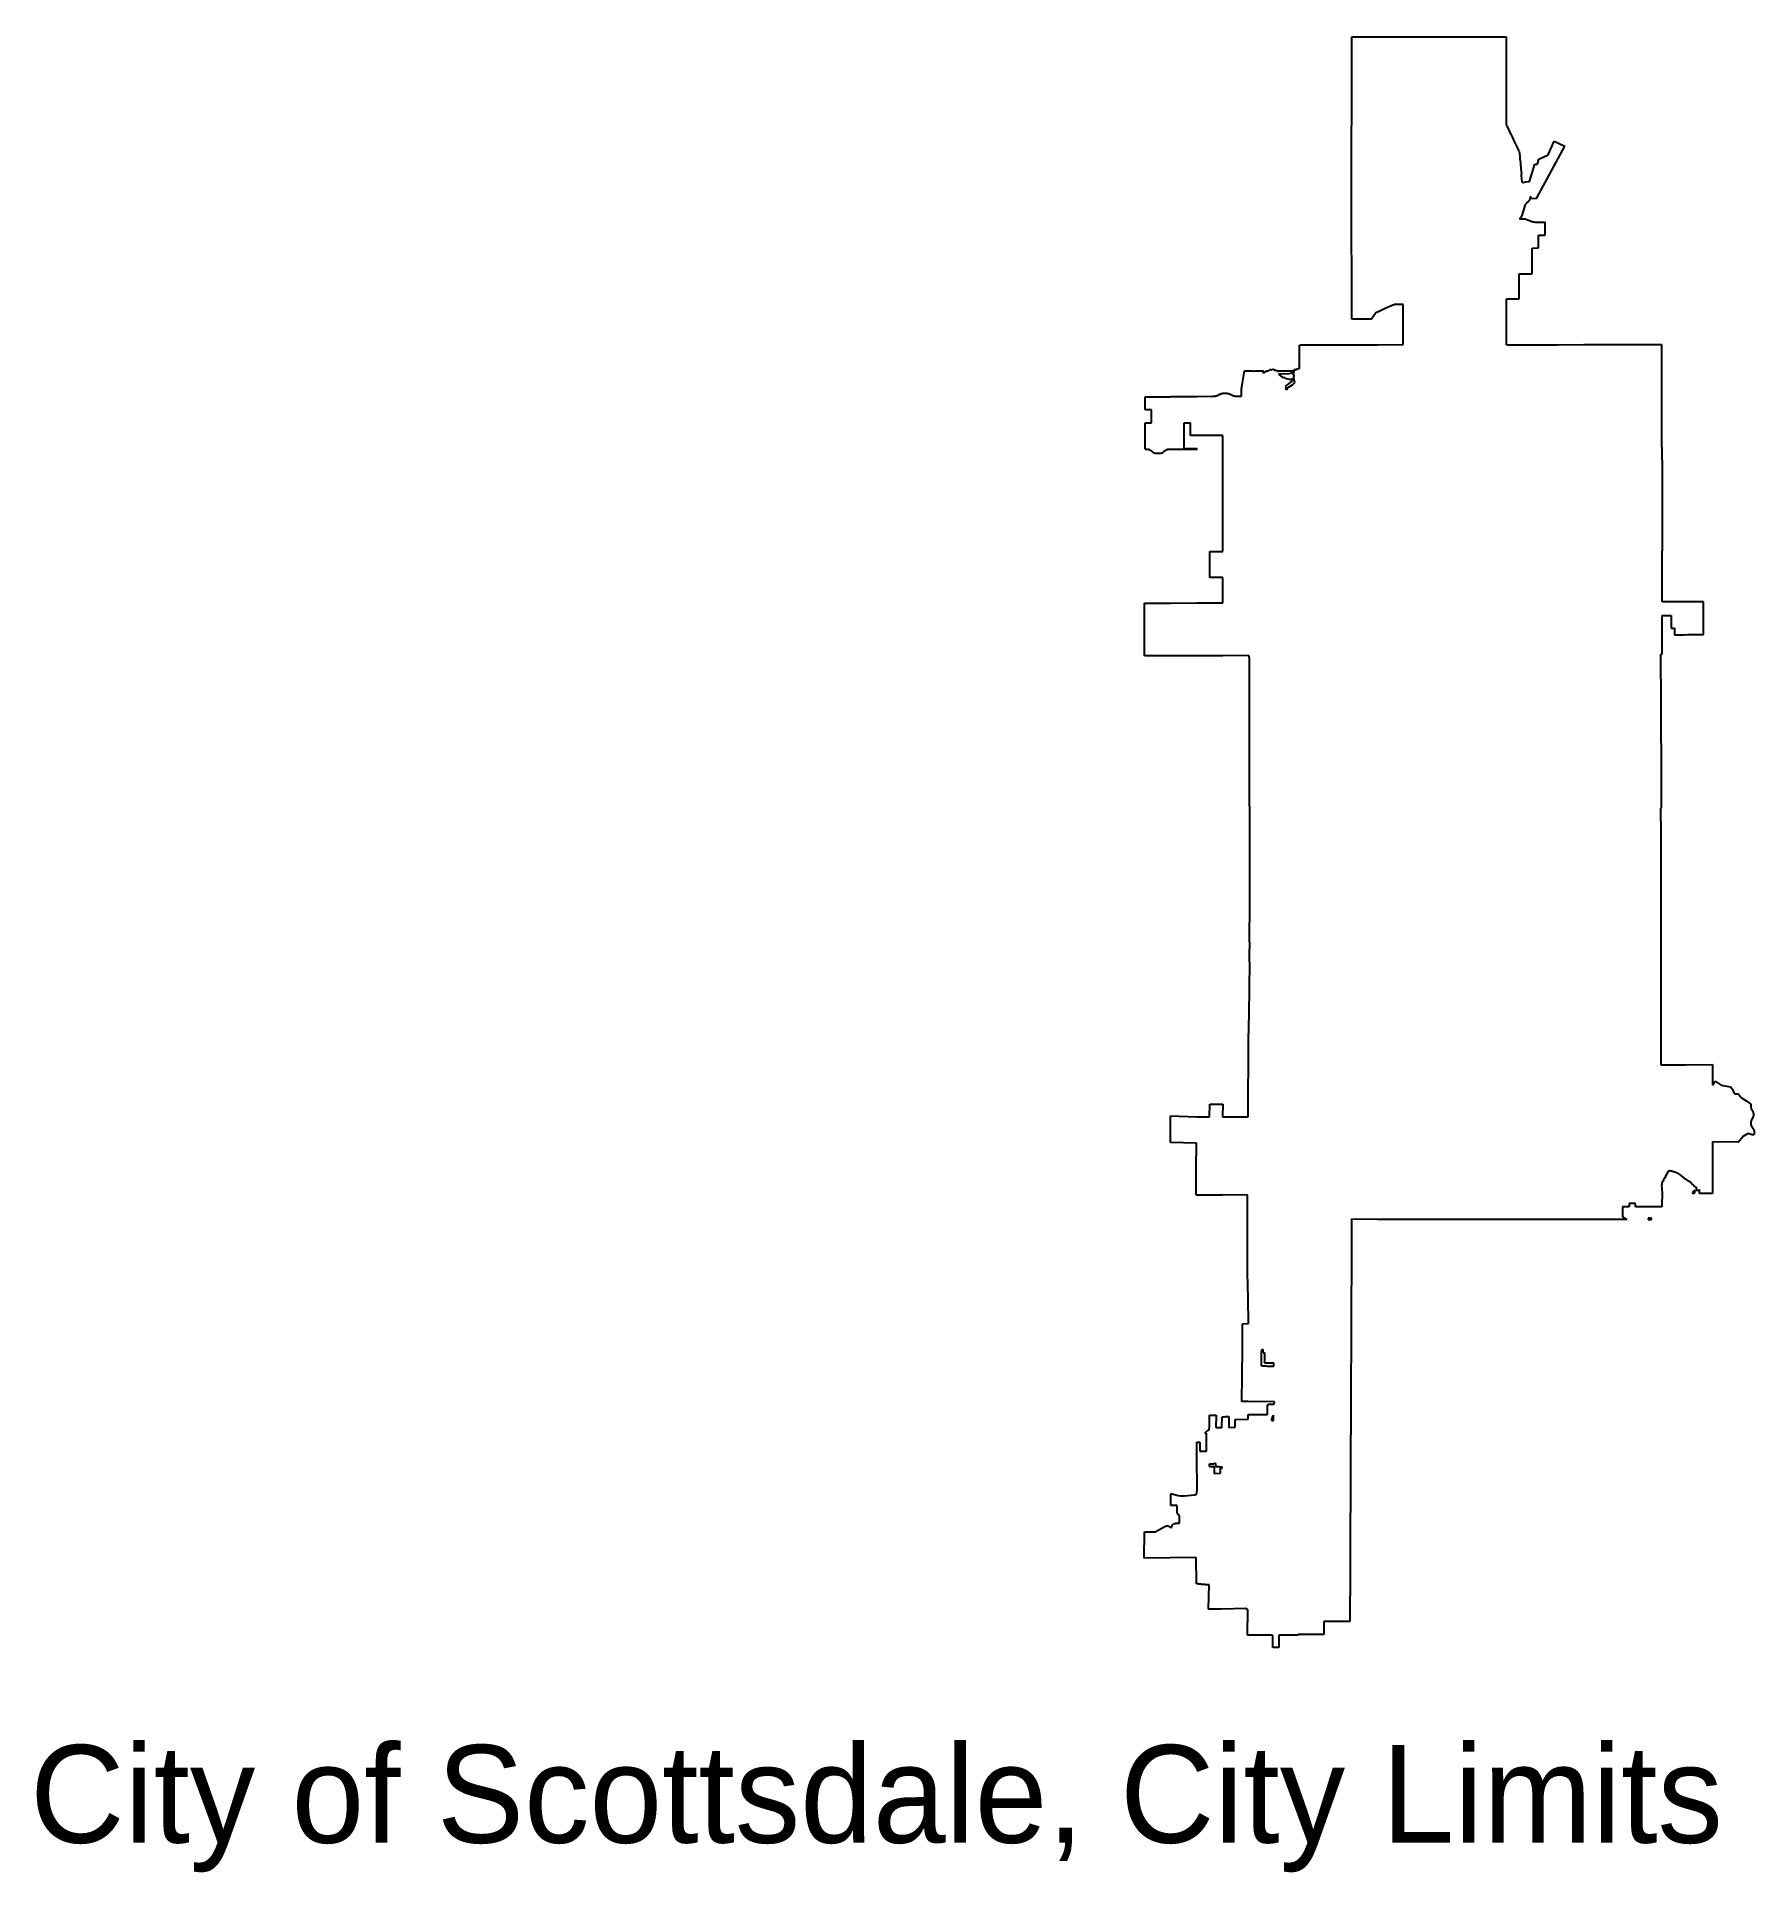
# Model space of a CAD drawing. Extents: x 573230 to 748912, y 867388 to 1055194.
import ezdxf

# ---------------------------------------------------------------- set-up
doc = ezdxf.new("R2010")
doc.units = 0
doc.layers.add('4', color=7, linetype='Continuous')

msp = doc.modelspace()

# ---------------------------------------------------------------- texts
at = {"layer": '4'}
msp.add_text('City of Scottsdale, City Limits', height=10000, dxfattribs=at).set_placement((572551.371, 870404.462))

# ---------------------------------------------------------------- linework, layer by layer
at = {"layer": '4'}
for points in [[(707735.429, 1052670.442), (707737.744, 1055177.134)], [(707737.744, 1055177.134), (710344.24, 1055178.143)], [(710344.24, 1055178.143), (712982.529, 1055179.509)], [(712982.529, 1055179.509), (715619.694, 1055181.957)], [(715619.694, 1055181.957), (718259.929, 1055186.005)], [(718259.929, 1055186.005), (723540.4, 1055194.1)], [(723540.4, 1055194.1), (723531.771, 1052701.685)], [(707732.304, 1050033.095), (707735.429, 1052670.442)], [(723531.771, 1052701.685), (723528.739, 1050064.283)], [(707735.012, 1047399.136), (707732.304, 1050033.095)], [(723528.739, 1050064.283), (723531.446, 1047428.465)], [(707719.569, 1044758.124), (707735.012, 1047399.136)], [(723531.446, 1047428.465), (723533.17, 1046190.345)], [(723533.17, 1046190.345), (723724.438, 1045793.327)], [(707717.8, 1042127.128), (707719.569, 1044758.124)], [(723724.438, 1045793.327), (723851.612, 1045529.349)], [(723851.612, 1045529.349), (724032.919, 1045153.008)], [(724032.919, 1045153.008), (724135.015, 1044941.085)], [(724135.015, 1044941.085), (724239.629, 1044723.936)], [(724239.629, 1044723.936), (724357.216, 1044479.859)], [(724357.216, 1044479.859), (724419.798, 1044349.956)], [(724419.798, 1044349.956), (724563.028, 1044052.652)], [(727842.585, 1043121.757), (728452.66, 1044490.057)], [(728452.66, 1044490.057), (729525.339, 1044010.825)], [(724563.028, 1044052.652), (724662.854, 1043845.441)], [(724662.854, 1043845.441), (724811.726, 1043536.426)], [(724811.726, 1043536.426), (724865.98, 1043423.811)], [(724865.98, 1043423.811), (724882.705, 1043263.682)], [(724882.705, 1043263.682), (724917.401, 1042931.489)], [(724917.401, 1042931.489), (724941.293, 1042702.733)], [(724941.293, 1042702.733), (724961.03, 1042513.761)], [(724961.03, 1042513.761), (724984.403, 1042289.978)], [(726635.731, 1038650.348), (729525.339, 1044010.825)], [(726742.77, 1042157.441), (726891.683, 1042648.966)], [(726891.683, 1042648.966), (727842.585, 1043121.757)], [(707719.382, 1039482.418), (707717.8, 1042127.128)], [(724984.403, 1042289.978), (725007.257, 1042071.168)], [(725007.257, 1042071.168), (725030.11, 1041852.358)], [(725030.11, 1041852.358), (725046.731, 1041693.224)], [(725046.731, 1041693.224), (725072.701, 1041444.577)], [(725072.701, 1041444.577), (725100.749, 1041176.038)], [(725119.004, 1041002.046), (725100.749, 1041176.038)], [(725186.407, 1040359.616), (725119.004, 1041002.046)], [(725933.614, 1040395.967), (726466.827, 1042156.896)], [(726466.827, 1042156.896), (726742.77, 1042157.441)], [(707724.897, 1036845.74), (707719.382, 1039482.418)], [(725194.544, 1040282.065), (725186.407, 1040359.616)], [(725194.544, 1040282.065), (725256.81, 1040291.661)], [(725256.81, 1040291.661), (725553.22, 1040337.342)], [(725553.22, 1040337.342), (725780.469, 1040372.365)], [(725780.469, 1040372.365), (725834.81, 1040380.74)], [(725829.585, 1038347.351), (725833.249, 1038350.825), (725840.439, 1038357.809), (725847.517, 1038364.906), (725854.48, 1038372.116), (725861.328, 1038379.436), (725868.058, 1038386.864), (725874.668, 1038394.399), (725881.158, 1038402.039), (725887.524, 1038409.781), (725893.766, 1038417.623), (725899.883, 1038425.565), (725905.871, 1038433.602), (725911.731, 1038441.735), (725917.46, 1038449.96), (725923.057, 1038458.275), (725928.521, 1038466.679), (725933.85, 1038475.169), (725939.042, 1038483.742), (725944.097, 1038492.398), (725949.013, 1038501.133), (725953.79, 1038509.945), (725958.425, 1038518.833), (725962.917, 1038527.793), (725967.266, 1038536.824), (725971.47, 1038545.924), (725975.529, 1038555.089), (725979.44, 1038564.318), (725983.204, 1038573.608), (725986.819, 1038582.957), (725990.285, 1038592.362), (725993.6, 1038601.822), (725996.763, 1038611.333), (725999.774, 1038620.894), (726002.632, 1038630.501), (726005.337, 1038640.153), (726007.887, 1038649.847), (726010.282, 1038659.58), (726012.521, 1038669.35), (726014.604, 1038679.155), (726016.531, 1038688.992), (726018.3, 1038698.858), (726019.911, 1038708.751), (726021.365, 1038718.669), (726022.659, 1038728.608), (726023.795, 1038738.567)], [(725834.81, 1040380.74), (725933.614, 1040395.967)], [(726023.795, 1038738.567), (726036.393, 1038857.428)], [(726036.393, 1038857.428), (726070.719, 1038857.514)], [(726057.052, 1038684.008), (726070.719, 1038857.514)], [(726057.052, 1038684.008), (726635.731, 1038650.348)], [(707726.557, 1034202.619), (707724.897, 1036845.74)], [(724900.199, 1036543.711), (725097.364, 1036782.489)], [(725097.364, 1036782.489), (725103.697, 1036790.258), (725109.907, 1036798.127), (725115.989, 1036806.093), (725121.944, 1036814.156), (725127.77, 1036822.313), (725133.464, 1036830.562), (725139.026, 1036838.901), (725144.454, 1036847.328), (725149.747, 1036855.84), (725154.904, 1036864.435), (725159.923, 1036873.112), (725164.802, 1036881.868), (725169.541, 1036890.7), (725174.139, 1036899.607), (725178.594, 1036908.586), (725182.905, 1036917.636), (725187.07, 1036926.752), (725191.09, 1036935.935), (725194.963, 1036945.18), (725198.688, 1036954.486), (725202.264, 1036963.85), (725205.689, 1036973.27), (725208.964, 1036982.743), (725212.088, 1036992.268), (725215.059, 1037001.841), (725216.778, 1037007.642)], [(725216.778, 1037007.642), (725484.248, 1037923.584)], [(725484.248, 1037923.584), (725485.199, 1037926.826), (725487.868, 1037935.53), (725490.688, 1037944.185), (725493.661, 1037952.789), (725496.785, 1037961.34), (725500.058, 1037969.835), (725503.48, 1037978.271), (725507.049, 1037986.645), (725510.766, 1037994.955), (725514.628, 1038003.199), (725518.634, 1038011.373), (725522.783, 1038019.476), (725527.074, 1038027.505), (725531.505, 1038035.457), (725536.075, 1038043.33), (725540.784, 1038051.121), (725545.628, 1038058.829), (725550.607, 1038066.45), (725555.719, 1038073.982), (725560.963, 1038081.424), (725566.337, 1038088.772), (725571.839, 1038096.024), (725577.467, 1038103.179), (725583.221, 1038110.234), (725589.097, 1038117.186), (725595.095, 1038124.035), (725601.213, 1038130.776), (725607.447, 1038137.409), (725613.798, 1038143.932), (725620.262, 1038150.342), (725626.838, 1038156.637)], [(725626.838, 1038156.637), (725829.585, 1038347.351)], [(724900.199, 1036543.711), (725198.831, 1036544.386)], [(725198.831, 1036544.386), (725464.068, 1036544.985)], [(725464.068, 1036544.985), (726076.684, 1036323.747)], [(726076.684, 1036323.747), (726092.023, 1036318.292), (726107.415, 1036312.989), (726122.859, 1036307.837), (726138.352, 1036302.837), (726153.894, 1036297.99), (726169.482, 1036293.296), (726185.116, 1036288.755), (726200.794, 1036284.368), (726216.514, 1036280.135), (726232.275, 1036276.057), (726248.076, 1036272.134), (726263.914, 1036268.366), (726279.788, 1036264.755), (726295.698, 1036261.299), (726311.64, 1036258), (726327.614, 1036254.858), (726343.618, 1036251.873), (726359.651, 1036249.046), (726375.71, 1036246.376), (726391.796, 1036243.864), (726407.905, 1036241.51), (726424.036, 1036239.315), (726440.188, 1036237.278), (726456.36, 1036235.4), (726472.549, 1036233.682), (726488.754, 1036232.122), (726504.974, 1036230.722), (726521.207, 1036229.481), (726537.451, 1036228.4), (726553.705, 1036227.478), (726569.967, 1036226.717), (726586.236, 1036226.115), (726602.51, 1036225.673), (726612.225, 1036225.485)], [(726612.225, 1036225.485), (727512.135, 1036210.744)], [(726852.687, 1034897.776), (727513.414, 1034899.484)], [(726853.384, 1034237.631), (726852.687, 1034897.776)], [(727512.77, 1035559.553), (727512.135, 1036210.744)], [(727513.414, 1034899.484), (727512.77, 1035559.553)], [(707731.546, 1031563.747), (707726.557, 1034202.619)], [(726193.602, 1033576.162), (726854.246, 1033577.906)], [(726194.494, 1032916.476), (726193.602, 1033576.162)], [(726854.246, 1033577.906), (726853.384, 1034237.631)], [(707732.655, 1028924.073), (707731.546, 1031563.747)], [(726196.282, 1031597.108), (726194.494, 1032916.476)], [(726197.174, 1030937.325), (726196.282, 1031597.108)], [(724876.188, 1030934.107), (726197.174, 1030937.325)], [(724877.124, 1030274.356), (724876.188, 1030934.107)], [(724877.3, 1030150.652), (724877.124, 1030274.356)], [(724878.411, 1029367.199), (724877.3, 1030150.652)], [(724878.996, 1028954.855), (724878.411, 1029367.199)], [(707735.896, 1026281.582), (707732.655, 1028924.073)], [(711167.519, 1027369.281), (710596.398, 1027107.189)], [(712113.219, 1027803.27), (711167.519, 1027369.281)], [(712195.452, 1027802.786), (712113.219, 1027803.27)], [(712607.602, 1027800.359), (712195.452, 1027802.786)], [(712996.628, 1027798.068), (712607.602, 1027800.359)], [(712998.142, 1026293.32), (712996.628, 1027798.068)], [(723558.97, 1028373.95), (724879.759, 1028377.132)], [(723561.924, 1026310.442), (723558.97, 1028373.95)], [(724879.759, 1028377.132), (724878.996, 1028954.855)], [(709776.341, 1026286.275), (707735.896, 1026281.582)], [(710204.775, 1026927.47), (709776.341, 1026286.275)], [(710596.398, 1027107.189), (710204.775, 1026927.47)], [(713000.757, 1023693.688), (712998.142, 1026293.32)], [(723563.749, 1024991.09), (723561.924, 1026310.442)], [(702400.422, 1023629.247), (702455.422, 1023629.471)], [(702409.49, 1021244.852), (702400.422, 1023629.247)], [(702455.269, 1023669.471), (705096.355, 1023675.549)], [(702455.422, 1023629.471), (702455.269, 1023669.471)], [(705096.355, 1023675.549), (707738.072, 1023681.223)], [(707738.072, 1023681.223), (710360.044, 1023684.988)], [(710360.044, 1023684.988), (713000.757, 1023693.688)], [(723565.575, 1023671.738), (723563.749, 1024991.09)], [(723565.575, 1023671.738), (726206.238, 1023678.315)], [(726206.238, 1023678.315), (728848.835, 1023683.842)], [(728848.835, 1023683.842), (731485.728, 1023695.017)], [(731485.728, 1023695.017), (734127.782, 1023696.279)], [(734127.782, 1023696.279), (736767.401, 1023704.737)], [(736767.401, 1023704.737), (739407.876, 1023715.873)], [(739407.876, 1023715.873), (739409.225, 1021076.055)], [(696495.129, 1019371.456), (696763.707, 1020996.32)], [(696763.707, 1020996.32), (697181.129, 1020996.174)], [(697181.129, 1020996.174), (697609.217, 1020995.91)], [(697609.217, 1020995.91), (697705.581, 1020995.851)], [(697705.581, 1020995.851), (697752.698, 1020951.642)], [(697752.698, 1020951.642), (697774.371, 1020931.306)], [(697774.371, 1020931.306), (697834.858, 1020995.771)], [(697834.858, 1020995.771), (697986.868, 1020995.677)], [(697986.868, 1020995.677), (698039.439, 1020995.645)], [(698039.439, 1020995.645), (698132.049, 1020995.588)], [(698132.049, 1020995.588), (698299.995, 1020995.485)], [(698299.995, 1020995.485), (698723.374, 1020995.224)], [(698723.374, 1020995.224), (698659.935, 1020915.402)], [(698659.935, 1020915.402), (698714.076, 1020795.017)], [(698714.076, 1020795.017), (699055.638, 1020995.018)], [(699055.638, 1020995.018), (699231.994, 1020994.909)], [(699231.994, 1020994.909), (699358.213, 1021161.497)], [(699358.213, 1021161.497), (699435.365, 1021132.49)], [(699435.365, 1021132.49), (699439.901, 1021130.87), (699444.489, 1021129.402), (699449.122, 1021128.086), (699453.797, 1021126.926), (699454.471, 1021126.772)], [(699454.471, 1021126.772), (699459.186, 1021125.789), (699463.932, 1021124.964), (699468.702, 1021124.297), (699473.492, 1021123.789), (699478.296, 1021123.44), (699483.109, 1021123.25), (699487.926, 1021123.221), (699492.741, 1021123.352), (699497.549, 1021123.642), (699502.344, 1021124.092), (699507.122, 1021124.701), (699511.877, 1021125.469), (699516.369, 1021126.344)], [(699516.369, 1021126.344), (699568.602, 1021137.377)], [(699568.602, 1021137.377), (699687.04, 1021162.395)], [(699687.04, 1021162.395), (699690.87, 1021163.122), (699694.727, 1021163.692), (699698.604, 1021164.103), (699702.495, 1021164.354), (699706.392, 1021164.446), (699710.29, 1021164.377), (699714.182, 1021164.149), (699718.062, 1021163.761), (699721.922, 1021163.215), (699725.757, 1021162.51), (699729.559, 1021161.649), (699733.323, 1021160.633), (699737.042, 1021159.463), (699740.71, 1021158.141), (699744.32, 1021156.67), (699747.867, 1021155.052), (699751.345, 1021153.29), (699754.748, 1021151.387), (699758.069, 1021149.346), (699761.305, 1021147.17), (699762.013, 1021146.668)], [(699762.013, 1021146.668), (699821.646, 1021103.939)], [(699821.646, 1021103.939), (699843.349, 1021088.389)], [(699843.349, 1021088.389), (699847.31, 1021085.649), (699851.361, 1021083.042), (699855.495, 1021080.571), (699859.71, 1021078.239), (699863.999, 1021076.048), (699868.359, 1021074), (699872.785, 1021072.099), (699877.271, 1021070.346), (699881.813, 1021068.742), (699886.406, 1021067.29), (699891.044, 1021065.992), (699895.723, 1021064.848), (699900.437, 1021063.861), (699905.182, 1021063.03), (699906.156, 1021062.88)], [(699906.156, 1021062.88), (699910.93, 1021062.24), (699915.723, 1021061.758), (699920.528, 1021061.437), (699925.342, 1021061.275), (699930.159, 1021061.273), (699931.143, 1021061.292)], [(699931.143, 1021061.292), (699940.729, 1021061.611), (699950.309, 1021062.09), (699957.54, 1021062.558)], [(699957.54, 1021062.558), (699967.102, 1021063.317), (699976.649, 1021064.236), (699986.18, 1021065.314), (699995.692, 1021066.55), (700005.181, 1021067.945), (700014.646, 1021069.499), (700024.084, 1021071.209), (700033.492, 1021073.078), (700042.867, 1021075.102), (700051.863, 1021077.2)], [(700051.863, 1021077.2), (700089.327, 1020994.381)], [(700089.327, 1020994.381), (700099.63, 1020971.606)], [(700099.63, 1020971.606), (700200.633, 1020971.544)], [(700200.633, 1020971.544), (700190.329, 1020994.319)], [(700190.329, 1020994.319), (701769.63, 1020993.345)], [(701292.564, 1020688.414), (700260.612, 1020655.787)], [(700260.612, 1020655.787), (700620.755, 1020350.687)], [(700620.755, 1020350.687), (700835.853, 1020315.512)], [(700835.853, 1020315.512), (700930.796, 1020319.532)], [(700930.796, 1020319.532), (700895.756, 1020248.086)], [(700895.756, 1020248.086), (701033.431, 1020209.319)], [(701033.431, 1020209.319), (701516.767, 1020109.735)], [(701510.723, 1019877.231), (701268.23, 1019670.98)], [(701493.405, 1020747.286), (701292.564, 1020688.414)], [(701589.289, 1020797.033), (701493.405, 1020747.286)], [(701556.769, 1019862.193), (701510.723, 1019877.231)], [(701516.767, 1020109.735), (701588.165, 1020232.78)], [(701590.842, 1019857.558), (701556.769, 1019862.193)], [(701672.64, 1020042.74), (701566.365, 1019975.059)], [(701566.365, 1019975.059), (701590.842, 1019857.558)], [(701588.165, 1020232.78), (701609.555, 1020225.945)], [(701769.63, 1020993.345), (701589.289, 1020797.033)], [(701609.555, 1020225.945), (701609.952, 1020219.851), (701610.509, 1020213.77), (701611.225, 1020207.706), (701612.1, 1020201.662), (701613.133, 1020195.643), (701614.323, 1020189.654), (701615.669, 1020183.698), (701617.172, 1020177.779), (701618.828, 1020171.901), (701620.639, 1020166.069), (701622.601, 1020160.286), (701624.714, 1020154.557), (701626.976, 1020148.885), (701628.228, 1020145.92)], [(701628.228, 1020145.92), (701672.64, 1020042.74)], [(701715.862, 1020618.882), (701811.57, 1020796.906)], [(701844.324, 1020582.503), (701715.862, 1020618.882)], [(701811.57, 1020796.906), (701814.276, 1020802.109), (701816.84, 1020807.385), (701819.259, 1020812.728), (701821.531, 1020818.135), (701823.655, 1020823.603), (701825.629, 1020829.126), (701827.451, 1020834.701), (701829.121, 1020840.323), (701830.637, 1020845.989), (701831.998, 1020851.695), (701833.203, 1020857.435), (701834.25, 1020863.206), (701835.14, 1020869.003), (701835.871, 1020874.823), (701836.444, 1020880.66), (701836.857, 1020886.511), (701837.11, 1020892.371), (701837.203, 1020898.235), (701837.175, 1020902.237)], [(701826.585, 1020222.904), (701844.324, 1020582.503)], [(701905.679, 1019843.288), (701826.585, 1020222.904)], [(701835.05, 1021032.173), (701835.055, 1021036.762), (701835.22, 1021041.349), (701835.545, 1021045.927), (701836.029, 1021050.491), (701836.672, 1021055.035), (701837.472, 1021059.554), (701838.43, 1021064.042), (701839.544, 1021068.494), (701840.812, 1021072.905), (701842.233, 1021077.269), (701843.806, 1021081.581), (701845.528, 1021085.835), (701847.396, 1021090.027), (701849.41, 1021094.151), (701851.567, 1021098.202), (701853.863, 1021102.175), (701856.297, 1021106.067), (701858.864, 1021109.871), (701861.563, 1021113.583), (701864.389, 1021117.199), (701867.34, 1021120.714), (701870.411, 1021124.124), (701873.6, 1021127.425), (701876.901, 1021130.613), (701880.312, 1021133.684), (701883.828, 1021136.634), (701887.444, 1021139.46), (701891.156, 1021142.158), (701894.961, 1021144.725), (701898.852, 1021147.158), (701902.826, 1021149.454), (701906.878, 1021151.609), (701911.002, 1021153.623), (701915.194, 1021155.491), (701919.448, 1021157.212), (701923.76, 1021158.784), (701928.124, 1021160.205), (701929.436, 1021160.599)], [(701835.686, 1020993.304), (701835.05, 1021032.173)], [(701837.175, 1020902.237), (701835.686, 1020993.304)], [(701870.258, 1019746.186), (701905.679, 1019843.288)], [(701929.436, 1021160.599), (702005.043, 1021161.835)], [(702005.043, 1021161.835), (701992.767, 1021124.845)], [(701992.767, 1021124.845), (702042.092, 1021098.212)], [(702042.092, 1021098.212), (702198.55, 1021215.868)], [(702198.55, 1021215.868), (702227.643, 1021237.746)], [(702227.643, 1021237.746), (702233.294, 1021241.995)], [(702233.294, 1021241.995), (702409.49, 1021244.852)], [(739409.225, 1021076.055), (739410.996, 1018434.719)], [(686606.165, 1018333.334), (689217.953, 1018333.518)], [(686606.99, 1017011.546), (686606.165, 1018333.334)], [(689217.947, 1018388.387), (691911.943, 1018397.498)], [(689217.953, 1018333.518), (689217.947, 1018388.387)], [(691911.943, 1018397.498), (693492.319, 1018402.814)], [(693492.319, 1018402.814), (693507.169, 1018402.957), (693522.016, 1018403.26), (693536.86, 1018403.722), (693551.697, 1018404.345), (693566.527, 1018405.127), (693581.348, 1018406.069), (693596.158, 1018407.171), (693610.955, 1018408.432), (693625.738, 1018409.853), (693640.504, 1018411.433), (693655.252, 1018413.172), (693669.981, 1018415.069), (693684.689, 1018417.125), (693699.374, 1018419.34), (693714.034, 1018421.712), (693728.667, 1018424.243), (693743.273, 1018426.93), (693757.848, 1018429.776), (693772.392, 1018432.777), (693786.903, 1018435.936), (693801.379, 1018439.25), (693815.819, 1018442.721), (693830.22, 1018446.347), (693844.582, 1018450.127), (693858.901, 1018454.062), (693873.178, 1018458.152), (693887.41, 1018462.394), (693901.595, 1018466.79), (693915.732, 1018471.339), (693929.819, 1018476.039), (693943.855, 1018480.891), (693957.837, 1018485.894), (693971.765, 1018491.048), (693985.637, 1018496.351), (693999.45, 1018501.803), (694013.204, 1018507.403), (694026.897, 1018513.152), (694040.528, 1018519.048), (694054.094, 1018525.09), (694060.229, 1018527.88)], [(694060.229, 1018527.88), (694245.429, 1018612.66)], [(694245.429, 1018612.66), (694258.492, 1018618.552), (694271.621, 1018624.298), (694284.813, 1018629.897), (694298.066, 1018635.349), (694311.38, 1018640.652), (694324.752, 1018645.806), (694338.181, 1018650.81), (694351.665, 1018655.665), (694365.202, 1018660.368), (694378.791, 1018664.92), (694392.43, 1018669.32), (694406.117, 1018673.568), (694419.851, 1018677.662), (694433.629, 1018681.603), (694447.451, 1018685.39), (694461.314, 1018689.022), (694475.217, 1018692.5), (694489.158, 1018695.821), (694503.135, 1018698.987), (694517.146, 1018701.997), (694531.19, 1018704.85), (694545.265, 1018707.546), (694559.37, 1018710.085), (694573.502, 1018712.466), (694587.659, 1018714.69), (694601.841, 1018716.755), (694616.044, 1018718.662), (694630.268, 1018720.41), (694644.511, 1018721.999), (694658.771, 1018723.429), (694673.045, 1018724.699), (694687.333, 1018725.81), (694701.632, 1018726.762), (694715.942, 1018727.554), (694730.259, 1018728.186), (694744.582, 1018728.658), (694758.91, 1018728.971), (694773.24, 1018729.123), (694787.571, 1018729.115), (694801.901, 1018728.948), (694816.228, 1018728.62), (694830.551, 1018728.132), (694844.867, 1018727.485), (694859.176, 1018726.678), (694873.474, 1018725.711), (694887.761, 1018724.584), (694902.034, 1018723.298), (694916.292, 1018721.853), (694930.533, 1018720.249), (694944.755, 1018718.486), (694958.957, 1018716.564), (694973.136, 1018714.483), (694987.291, 1018712.245), (695001.421, 1018709.849), (695015.522, 1018707.295), (695029.594, 1018704.583), (695043.636, 1018701.715), (695057.644, 1018698.69), (695071.617, 1018695.51), (695085.555, 1018692.173), (695099.454, 1018688.681), (695113.313, 1018685.034), (695127.13, 1018681.232), (695140.905, 1018677.276), (695154.634, 1018673.167), (695168.317, 1018668.905), (695181.951, 1018664.49), (695195.535, 1018659.924), (695209.067, 1018655.206), (695222.546, 1018650.337), (695235.969, 1018645.318), (695249.336, 1018640.149), (695262.644, 1018634.832), (695275.892, 1018629.366), (695289.078, 1018623.753), (695302.2, 1018617.993), (695315.258, 1018612.087), (695328.248, 1018606.035), (695341.17, 1018599.839), (695354.023, 1018593.499), (695365.598, 1018587.636)], [(695365.598, 1018587.636), (695457.175, 1018540.66)], [(695457.175, 1018540.66), (695469.407, 1018534.472), (695481.706, 1018528.431), (695494.076, 1018522.534), (695506.513, 1018516.782), (695519.017, 1018511.175), (695531.586, 1018505.715), (695544.217, 1018500.402), (695556.91, 1018495.237), (695569.662, 1018490.22), (695582.471, 1018485.353), (695595.337, 1018480.635), (695608.257, 1018476.068), (695621.229, 1018471.652), (695634.252, 1018467.388), (695647.324, 1018463.277), (695660.443, 1018459.318), (695673.607, 1018455.512), (695686.815, 1018451.861), (695700.064, 1018448.364), (695713.354, 1018445.022), (695726.681, 1018441.835), (695740.045, 1018438.805), (695753.444, 1018435.93), (695766.875, 1018433.212), (695780.336, 1018430.651), (695793.827, 1018428.248), (695807.345, 1018426.002), (695820.888, 1018423.914), (695834.455, 1018421.984), (695848.043, 1018420.213), (695861.652, 1018418.601), (695875.277, 1018417.147), (695888.919, 1018415.853), (695902.576, 1018414.718), (695916.244, 1018413.743), (695929.923, 1018412.928), (695943.611, 1018412.272), (695957.305, 1018411.776), (695971.004, 1018411.44), (695984.706, 1018411.264), (695996.121, 1018411.239)], [(695996.121, 1018411.239), (696475.212, 1018412.851)], [(696475.212, 1018412.851), (696474.653, 1018433.817), (696474.254, 1018454.787), (696474.015, 1018475.76), (696473.936, 1018496.734), (696473.94, 1018501.385)], [(696473.94, 1018501.385), (696475.254, 1019132.393)], [(696475.254, 1019132.393), (696475.365, 1019147.805), (696475.637, 1019163.216), (696476.069, 1019178.624), (696476.661, 1019194.026), (696477.413, 1019209.421), (696478.324, 1019224.808), (696479.395, 1019240.184), (696480.626, 1019255.548), (696482.016, 1019270.899), (696483.566, 1019286.234), (696485.274, 1019301.553), (696487.142, 1019316.853), (696489.168, 1019332.133), (696491.352, 1019347.391), (696493.695, 1019362.625), (696495.129, 1019371.456)], [(700977.142, 1019439.525), (700936.768, 1019389.995)], [(700936.768, 1019389.995), (701028.871, 1019314.909)], [(700985.441, 1019209.932), (700984.091, 1019204.662), (700982.587, 1019199.434), (700980.93, 1019194.252), (700979.121, 1019189.121), (700977.162, 1019184.045), (700975.054, 1019179.03), (700974.31, 1019177.351)], [(700974.31, 1019177.351), (701001.674, 1019165.053)], [(701025.213, 1019498.473), (700977.142, 1019439.525)], [(701028.871, 1019314.909), (701024.955, 1019308.347), (701021.177, 1019301.704), (701017.539, 1019294.984), (701014.042, 1019288.189), (701010.689, 1019281.322), (701007.48, 1019274.387), (701004.416, 1019267.386), (701001.5, 1019260.322), (700998.733, 1019253.199), (700996.115, 1019246.02), (700993.648, 1019238.787), (700991.333, 1019231.504), (700989.172, 1019224.174), (700987.164, 1019216.801), (700985.441, 1019209.932)], [(701001.674, 1019165.053), (701036.698, 1019111.401)], [(701152.586, 1019601.276), (701025.213, 1019498.473)], [(701036.698, 1019111.401), (701111.493, 1019119.681)], [(701111.493, 1019119.681), (701117.656, 1019120.292), (701123.834, 1019120.743), (701130.02, 1019121.035), (701136.213, 1019121.167), (701142.406, 1019121.138), (701148.597, 1019120.95), (701154.781, 1019120.602), (701160.954, 1019120.095), (701167.112, 1019119.428), (701168.906, 1019119.203)], [(701148.261, 1019123.751), (701158.331, 1019254.222)], [(701168.15, 1019125.953), (701148.261, 1019123.751)], [(701268.23, 1019670.98), (701152.586, 1019601.276)], [(701158.331, 1019254.222), (701674.519, 1019579.354)], [(701168.906, 1019119.203), (701168.15, 1019125.953)], [(701674.519, 1019579.354), (701781.36, 1019690.328)], [(701781.36, 1019690.328), (701870.258, 1019746.186)], [(739410.996, 1018434.719), (739413, 1015794.002)], [(687269.761, 1017012.07), (686606.99, 1017011.546)], [(687270.411, 1015690.761), (687269.761, 1017012.07)], [(686607.647, 1013044.896), (686607.815, 1015689.759)], [(686607.815, 1015689.759), (687270.411, 1015690.761)], [(690584.611, 1015695.834), (691247.816, 1015696.868)], [(690584.866, 1013052.524), (690584.611, 1015695.834)], [(691247.887, 1014375.41), (691247.816, 1015696.868)], [(691911.037, 1014376.641), (691247.887, 1014375.41)], [(694552.846, 1014386.381), (691911.037, 1014376.641)], [(694552.797, 1013065.656), (694552.846, 1014386.381)], [(739413, 1015794.002), (739416.47, 1013184.195)], [(686607.657, 1012999.897), (686607.647, 1013044.896)], [(686607.657, 1012999.897), (686807.729, 1013000.257)], [(686807.729, 1013000.257), (686815.554, 1013000.214), (686824.803, 1013000.015), (686834.048, 1012999.657), (686843.286, 1012999.138), (686852.513, 1012998.46), (686861.727, 1012997.623), (686870.925, 1012996.626), (686880.104, 1012995.47), (686889.262, 1012994.156), (686898.397, 1012992.684), (686907.504, 1012991.054), (686916.581, 1012989.266), (686925.627, 1012987.322), (686934.637, 1012985.222), (686943.61, 1012982.967), (686952.542, 1012980.556), (686961.432, 1012977.991), (686970.275, 1012975.274), (686979.071, 1012972.403), (686987.815, 1012969.381), (686996.506, 1012966.208), (687005.141, 1012962.885), (687013.717, 1012959.414), (687022.231, 1012955.794), (687030.682, 1012952.028), (687039.067, 1012948.117), (687047.382, 1012944.061), (687055.626, 1012939.862), (687063.796, 1012935.521), (687071.89, 1012931.039), (687079.906, 1012926.418), (687087.84, 1012921.659), (687095.69, 1012916.763), (687103.455, 1012911.733), (687111.132, 1012906.569), (687118.718, 1012901.273), (687126.212, 1012895.846), (687133.61, 1012890.291)], [(687133.61, 1012890.291), (687375.442, 1012705.422)], [(687375.442, 1012705.422), (687382.679, 1012699.973), (687390.758, 1012694.08), (687398.93, 1012688.317), (687407.194, 1012682.686), (687415.546, 1012677.187), (687423.986, 1012671.823), (687432.51, 1012666.594), (687441.117, 1012661.503), (687449.804, 1012656.55), (687458.569, 1012651.736), (687467.41, 1012647.064), (687476.325, 1012642.533), (687485.311, 1012638.146), (687494.366, 1012633.903), (687503.488, 1012629.805), (687512.674, 1012625.854), (687521.922, 1012622.05), (687531.23, 1012618.395), (687540.596, 1012614.89), (687550.016, 1012611.534), (687559.488, 1012608.33), (687569.011, 1012605.277), (687578.581, 1012602.378), (687588.197, 1012599.631), (687597.855, 1012597.039), (687607.553, 1012594.602), (687617.289, 1012592.321), (687627.061, 1012590.195), (687636.865, 1012588.226), (687646.699, 1012586.414), (687656.562, 1012584.76), (687666.449, 1012583.264), (687676.359, 1012581.926), (687686.289, 1012580.747), (687696.237, 1012579.727), (687706.2, 1012578.866), (687716.175, 1012578.164), (687726.16, 1012577.623), (687736.153, 1012577.241), (687746.15, 1012577.019), (687756.15, 1012576.957)], [(687756.15, 1012576.957), (688111.889, 1012577.6)], [(688111.889, 1012577.6), (688120.948, 1012577.682), (688130.945, 1012577.925), (688140.937, 1012578.328), (688150.921, 1012578.891), (688160.894, 1012579.613), (688170.855, 1012580.495), (688180.801, 1012581.536), (688190.729, 1012582.737), (688200.636, 1012584.095), (688210.52, 1012585.612), (688220.379, 1012587.288), (688230.209, 1012589.12), (688240.009, 1012591.11), (688249.776, 1012593.256), (688259.507, 1012595.558), (688269.201, 1012598.016), (688278.853, 1012600.628), (688288.463, 1012603.394), (688298.027, 1012606.314), (688307.543, 1012609.387), (688317.009, 1012612.611), (688326.422, 1012615.986), (688335.78, 1012619.512), (688345.08, 1012623.187), (688354.32, 1012627.01), (688363.498, 1012630.98), (688372.612, 1012635.097), (688381.658, 1012639.359), (688390.634, 1012643.766), (688399.54, 1012648.315), (688408.371, 1012653.006), (688417.126, 1012657.838), (688425.803, 1012662.81), (688434.399, 1012667.919), (688442.912, 1012673.166), (688451.34, 1012678.548), (688459.681, 1012684.064), (688467.932, 1012689.713), (688476.092, 1012695.493), (688484.159, 1012701.403), (688492.13, 1012707.441)], [(688492.13, 1012707.441), (688733.268, 1012893.165)], [(688733.268, 1012893.165), (688739.509, 1012897.9), (688746.968, 1012903.373), (688754.521, 1012908.716), (688762.165, 1012913.928), (688769.898, 1012919.007), (688777.718, 1012923.952), (688785.622, 1012928.761), (688793.608, 1012933.432), (688801.674, 1012937.964), (688809.817, 1012942.356), (688818.035, 1012946.607), (688826.325, 1012950.715), (688834.684, 1012954.679), (688843.111, 1012958.498), (688851.603, 1012962.171), (688860.157, 1012965.696), (688868.771, 1012969.073), (688877.442, 1012972.3), (688886.167, 1012975.377), (688894.944, 1012978.303), (688903.771, 1012981.076), (688912.644, 1012983.696), (688921.561, 1012986.163), (688930.519, 1012988.475), (688939.516, 1012990.631), (688948.549, 1012992.632), (688957.616, 1012994.476), (688966.712, 1012996.163), (688975.837, 1012997.693), (688984.987, 1012999.064), (688994.159, 1013000.277), (689003.35, 1013001.332), (689012.559, 1013002.227), (689021.782, 1013002.963), (689031.016, 1013003.539), (689040.258, 1013003.956), (689049.507, 1013004.212), (689058.758, 1013004.309)], [(689058.758, 1013004.309), (689258.768, 1013004.669)], [(689258.768, 1013004.669), (689298.777, 1013004.755)], [(689298.777, 1013004.755), (691911.024, 1013010.381)], [(690584.866, 1013052.524), (691071.71, 1013053.572)], [(691071.71, 1013053.572), (691247.959, 1013053.952)], [(691247.959, 1013053.952), (691911.053, 1013055.38)], [(691911.024, 1013010.381), (691911.053, 1013055.38)], [(694550.91, 1010422.699), (694552.797, 1013065.656)], [(739416.47, 1013184.195), (739471.48, 1013184.445)], [(739471.48, 1013184.445), (739474.218, 1010510.933)], [(694547.673, 1007780.7), (694550.91, 1010422.699)], [(739474.218, 1010510.933), (739477.331, 1007869.956)], [(694545.801, 1005141.135), (694547.673, 1007780.7)], [(739477.331, 1007869.956), (739480.484, 1005229.192)], [(694543.908, 1002537.809), (694545.801, 1005141.135)], [(739480.484, 1005229.192), (739481.097, 1002589.863)], [(693221.95, 999851.66), (693224.265, 1002534.126)], [(693224.265, 1002534.126), (694543.908, 1002537.809)], [(739482.435, 999949.764), (739481.097, 1002589.863)], [(694543.986, 999857.97), (693221.95, 999851.66)], [(694542.311, 997269.815), (694543.986, 999857.97)], [(739484.981, 997364.347), (739482.435, 999949.764)], [(686549.646, 997246.159), (689250.793, 997252.405)], [(689250.793, 997252.405), (691896.023, 997260.962)], [(691896.023, 997260.962), (694542.311, 997269.815)], [(742067.13, 997370.772), (739484.981, 997364.347)], [(743715.884, 997374.666), (742067.13, 997370.772)], [(743716.228, 997219.667), (743715.884, 997374.666)], [(686547.876, 994548.967), (686549.646, 997246.159)], [(739486.166, 995988.324), (740090.545, 995989.995)], [(739487.296, 994667.302), (739486.166, 995988.324)], [(740090.545, 995989.995), (740420.905, 995990.908)], [(740420.905, 995990.908), (740423.169, 994670.146)], [(743718.932, 995999.871), (743716.228, 997219.667)], [(743721.857, 994680.076), (743718.932, 995999.871)], [(686541.352, 991841.181), (686547.876, 994548.967)], [(739489.346, 992026.242), (739487.296, 994667.302)], [(740423.169, 994670.146), (740752.188, 994671.146)], [(740752.188, 994671.146), (740753.294, 994010.818)], [(740753.294, 994010.818), (741413.082, 994012.791)], [(741413.082, 994012.791), (741742.976, 994013.776)], [(741742.976, 994013.776), (742072.871, 994014.762)], [(742072.871, 994014.762), (742733.033, 994016.86)], [(742733.033, 994016.86), (743393.196, 994018.96)], [(743393.196, 994018.96), (743723.277, 994020.009)], [(743723.277, 994020.009), (743721.857, 994680.076)], [(689243.34, 991849.287), (686541.352, 991841.181)], [(691889.452, 991854.901), (689243.34, 991849.287)], [(694536.12, 991864.426), (691889.452, 991854.901)], [(697217.014, 991874.076), (694536.12, 991864.426)], [(697289.64, 991294.314), (697289.566, 991313.055), (697289.337, 991331.659), (697288.954, 991350.261), (697288.415, 991368.859), (697287.721, 991387.454), (697286.872, 991406.038), (697285.867, 991424.618), (697284.707, 991443.188), (697283.392, 991461.747), (697281.922, 991480.296), (697280.297, 991498.831), (697278.517, 991517.351), (697276.583, 991535.857), (697274.494, 991554.345), (697272.25, 991572.816), (697269.853, 991591.266), (697267.3, 991609.696), (697264.595, 991628.106), (697261.736, 991646.489), (697258.723, 991664.85), (697255.556, 991683.185), (697252.237, 991701.494), (697248.765, 991719.771), (697245.126, 991738.095), (697243.464, 991746.204), (697217.014, 991874.076)], [(739357.875, 992025.868), (739489.346, 992026.242)], [(739361.603, 989480.907), (739357.875, 992025.868)], [(697289.179, 989673.776), (697289.64, 991294.314)], [(697288.341, 987032.943), (697289.179, 989673.776)], [(739361.603, 989480.907), (739364.412, 986842.425)], [(697288.4, 984391.825), (697288.341, 987032.943)], [(739364.412, 986842.425), (739369.123, 984201.315)], [(697288.652, 981751.144), (697288.4, 984391.825)], [(739369.123, 984201.315), (739375.601, 981559.635)], [(697288.291, 979110.75), (697288.652, 981751.144)], [(739375.601, 981559.635), (739380.927, 978915.354)], [(697287.746, 976470.102), (697288.291, 979110.75)], [(739380.927, 978915.354), (739384.369, 976274.091)], [(697297.746, 976470.104), (697287.746, 976470.102)], [(697299.343, 973829.473), (697297.746, 976470.104)], [(739384.369, 976274.091), (739329.369, 976273.692)], [(739329.369, 976273.692), (739339.048, 973634.804)], [(697300.817, 971189.184), (697299.343, 973829.473)], [(739339.048, 973634.804), (739343.033, 970998.92)], [(697302.293, 968549.056), (697300.817, 971189.184)], [(739343.033, 970998.92), (739343.239, 968359.887)], [(697303.913, 965906.863), (697302.293, 968549.056)], [(739343.239, 968359.887), (739348.594, 965709.188)], [(697296.518, 963266.634), (697303.913, 965906.863)], [(739348.594, 965709.188), (739351.686, 963079.704)], [(697295.329, 960976.269), (697291.886, 961871.171)], [(697291.886, 961871.171), (697301.886, 961871.148)], [(697301.886, 961871.148), (697296.518, 963266.634)], [(739351.686, 963079.704), (739352.326, 960447.626)], [(697278.471, 957850.131), (697305.203, 960435.673)], [(697283.54, 960575.762), (697295.329, 960976.269)], [(697305.203, 960435.673), (697283.54, 960575.762)], [(739352.326, 960447.626), (739358.839, 957946.255)], [(697240.65, 955209.082), (697278.471, 957850.131)], [(739358.839, 957946.255), (739362.436, 955308.211)], [(697185.151, 952565.426), (697240.65, 955209.082)], [(739362.436, 955308.211), (739363.436, 952665.606)], [(697173.491, 949921.934), (697185.151, 952565.426)], [(739363.436, 952665.606), (739366.811, 950014.126)], [(697152.624, 947275.778), (697173.491, 949921.934)], [(739366.811, 950014.126), (741991.044, 950017.182)], [(741991.044, 950017.182), (744626.18, 950021.848)], [(744626.18, 950021.848), (744631.038, 947932.55)], [(697130.173, 944668.76), (697152.624, 947275.778)], [(744631.038, 947932.55), (744896.491, 948341.678)], [(744896.491, 948341.678), (745527.037, 947910.735)], [(745527.037, 947910.735), (746483.934, 947751.34)], [(746483.934, 947751.34), (746692.431, 947496.097)], [(746692.431, 947496.097), (746693.697, 947491.748), (746696.904, 947481.16), (746700.264, 947470.619), (746703.776, 947460.128), (746707.44, 947449.688), (746711.254, 947439.303), (746715.218, 947428.974), (746719.33, 947418.704)], [(746719.33, 947418.704), (746835.759, 947133.941)], [(746835.759, 947133.941), (746865.701, 947120.091)], [(746865.701, 947120.091), (746900.863, 947047.417)], [(746895.926, 947045.849), (746883.15, 947018.031)], [(746883.15, 947018.031), (746889.846, 947001.448)], [(746889.846, 947001.448), (746916.883, 947043.315)], [(746900.863, 947047.417), (746895.926, 947045.849)], [(746916.883, 947043.315), (747019.767, 947047.536)], [(747019.767, 947047.536), (747128.191, 947027.174)], [(747128.191, 947027.174), (747261.592, 947043.237)], [(747261.592, 947043.237), (747605.618, 946617.66)], [(747605.618, 946617.66), (748140.563, 946287.571)], [(689204.231, 942047.596), (689207.651, 944768.868)], [(689207.651, 944768.868), (691882.808, 944698.736)], [(691882.808, 944698.736), (693203.845, 944691.191)], [(693203.845, 944691.191), (693208.118, 945976.486)], [(693208.118, 945976.486), (694536.474, 945968.177)], [(694536.474, 945968.177), (694526.117, 944683.64)], [(694526.117, 944683.64), (697130.173, 944668.76)], [(748140.563, 946287.571), (748557.722, 945963.611)], [(748557.722, 945963.611), (748565.008, 945683.902)], [(748565.008, 945683.902), (748565.352, 945673.773), (748565.856, 945663.65), (748566.519, 945653.537), (748567.342, 945643.435), (748568.324, 945633.348), (748569.466, 945623.278), (748570.766, 945613.226), (748572.225, 945603.197), (748573.842, 945593.192), (748575.617, 945583.213), (748577.549, 945573.264), (748579.638, 945563.347), (748581.883, 945553.463), (748584.284, 945543.617), (748586.84, 945533.81), (748589.55, 945524.044), (748592.415, 945514.322), (748595.432, 945504.646), (748598.602, 945495.02), (748601.923, 945485.445), (748605.395, 945475.923), (748609.017, 945466.457), (748612.788, 945457.05), (748616.707, 945447.703), (748620.774, 945438.42), (748624.986, 945429.201), (748629.343, 945420.051), (748633.844, 945410.97), (748638.488, 945401.962), (748643.273, 945393.027), (748648.199, 945384.17), (748649.829, 945381.31)], [(748781.737, 944688.753), (748608.102, 944301.937)], [(748649.829, 945381.31), (748756.761, 945194.788)], [(748756.761, 945194.788), (748761.391, 945186.552), (748765.881, 945178.238), (748770.229, 945169.849), (748774.435, 945161.388), (748778.497, 945152.857), (748782.413, 945144.258), (748786.184, 945135.594), (748789.807, 945126.868), (748793.282, 945118.081), (748796.608, 945109.237), (748799.784, 945100.338), (748802.808, 945091.386), (748805.68, 945082.385), (748808.4, 945073.336), (748810.966, 945064.242), (748813.377, 945055.107), (748815.634, 945045.931), (748817.735, 945036.719), (748819.679, 945027.473), (748821.467, 945018.195), (748823.097, 945008.888), (748824.57, 944999.554), (748825.884, 944990.197), (748827.04, 944980.82), (748828.037, 944971.424), (748828.874, 944962.012), (748829.552, 944952.588), (748830.071, 944943.153), (748830.429, 944933.711), (748830.628, 944924.265), (748830.666, 944914.816), (748830.545, 944905.368), (748830.263, 944895.924), (748829.822, 944886.485), (748829.221, 944877.056), (748828.461, 944867.637), (748827.541, 944858.234), (748826.462, 944848.847), (748825.224, 944839.479), (748823.828, 944830.134), (748822.273, 944820.814), (748820.561, 944811.522), (748818.692, 944802.26), (748816.667, 944793.031), (748814.485, 944783.838), (748812.148, 944774.682), (748809.657, 944765.568), (748807.011, 944756.497), (748804.212, 944747.473), (748801.261, 944738.497), (748798.734, 944731.191)], [(748798.734, 944731.191), (748795.508, 944722.31), (748792.132, 944713.485), (748788.607, 944704.718), (748784.934, 944696.013), (748781.737, 944688.753)], [(747729.564, 942676.278), (748263.747, 942968.104)], [(748263.747, 942968.104), (748322.836, 943000.384)], [(748322.836, 943000.384), (748398.394, 942975.43)], [(748398.394, 942975.43), (748702.641, 942874.949)], [(748608.102, 944301.937), (748604.025, 944292.658), (748600.094, 944283.316), (748596.312, 944273.914), (748592.678, 944264.452), (748589.195, 944254.935), (748585.862, 944245.363), (748582.68, 944235.741), (748579.651, 944226.069), (748576.775, 944216.351), (748574.053, 944206.588), (748571.485, 944196.784), (748569.072, 944186.94), (748566.815, 944177.06), (748564.714, 944167.145), (748562.77, 944157.198), (748560.983, 944147.222), (748559.354, 944137.218), (748557.883, 944127.191), (748556.571, 944117.141), (748555.417, 944107.072), (748554.423, 944096.986), (748553.587, 944086.885), (748552.912, 944076.773), (748552.396, 944066.651), (748552.04, 944056.522), (748551.843, 944046.389), (748551.807, 944036.254), (748551.931, 944026.12), (748552.215, 944015.989), (748552.658, 944005.864), (748553.262, 943995.747), (748554.025, 943985.64), (748554.947, 943975.547), (748556.029, 943965.47), (748557.27, 943955.412), (748558.669, 943945.374), (748560.227, 943935.359), (748561.942, 943925.37), (748563.815, 943915.41), (748565.845, 943905.48), (748568.032, 943895.584), (748570.374, 943885.723), (748572.872, 943875.901), (748575.525, 943866.119), (748578.331, 943856.38), (748581.291, 943846.687), (748584.404, 943837.042), (748587.668, 943827.447), (748591.084, 943817.905), (748594.65, 943808.418), (748598.365, 943798.989), (748602.228, 943789.619), (748606.239, 943780.311), (748610.397, 943771.068), (748614.699, 943761.892), (748619.147, 943752.785), (748623.737, 943743.749), (748628.469, 943734.786), (748633.342, 943725.9), (748638.355, 943717.092), (748643.507, 943708.363), (748648.795, 943699.717), (748654.22, 943691.156), (748654.821, 943690.226)], [(748654.821, 943690.226), (748790.646, 943480.342)], [(748702.641, 942874.949), (748734.215, 942864.521)], [(748734.215, 942864.521), (748909.326, 942861.87)], [(748790.646, 943480.342), (748796.562, 943471.053), (748802.342, 943461.679), (748807.986, 943452.223), (748813.492, 943442.685), (748818.858, 943433.068), (748824.084, 943423.375), (748829.169, 943413.606), (748834.111, 943403.765), (748838.91, 943393.853), (748843.564, 943383.872), (748848.073, 943373.824), (748852.435, 943363.713), (748856.65, 943353.539), (748860.717, 943343.304), (748864.635, 943333.012), (748868.402, 943322.664), (748872.019, 943312.262), (748875.485, 943301.809), (748878.798, 943291.307), (748881.958, 943280.757), (748884.965, 943270.163), (748887.817, 943259.526), (748890.515, 943248.849), (748893.057, 943238.134), (748895.443, 943227.383), (748897.673, 943216.598), (748899.746, 943205.782), (748901.661, 943194.938), (748903.419, 943184.066), (748905.019, 943173.17), (748906.46, 943162.252), (748907.742, 943151.315), (748908.866, 943140.359), (748909.83, 943129.389), (748910.635, 943118.406), (748911.28, 943107.412), (748911.765, 943096.41), (748912.09, 943085.402), (748912.255, 943074.391), (748912.261, 943063.378), (748912.196, 943057.388)], [(748912.196, 943057.388), (748909.326, 942861.87)], [(691851.508, 941974.887), (689204.231, 942047.596)], [(691823.283, 939314.708), (691851.508, 941974.887)], [(747274.679, 942104.996), (744639.113, 942109.807)], [(744639.113, 942109.807), (744643.608, 939464.86)], [(747274.679, 942104.996), (747729.564, 942676.278)], [(691820.769, 936670.698), (691823.283, 939314.708)], [(740186.301, 939146.449), (740083.047, 939014.235)], [(741427.801, 938666.393), (741412.783, 938678.112), (741397.667, 938689.704), (741382.454, 938701.168), (741367.145, 938712.505), (741351.742, 938723.712), (741336.245, 938734.79), (741320.655, 938745.737), (741304.974, 938756.553), (741289.203, 938767.237), (741273.342, 938777.787), (741257.394, 938788.205), (741241.358, 938798.488), (741225.237, 938808.636), (741209.031, 938818.648), (741192.742, 938828.523), (741176.37, 938838.262), (741159.917, 938847.862), (741143.384, 938857.325), (741126.772, 938866.648), (741110.082, 938875.831), (741093.316, 938884.873), (741076.475, 938893.775), (741059.559, 938902.534), (741042.57, 938911.152), (741025.51, 938919.626), (741008.379, 938927.956), (740991.178, 938936.143), (740973.91, 938944.185), (740956.574, 938952.081), (740939.173, 938959.832), (740921.707, 938967.436), (740904.178, 938974.893), (740886.587, 938982.203), (740868.935, 938989.364), (740851.224, 938996.377), (740833.455, 939003.241), (740815.628, 939009.956), (740797.746, 939016.521), (740779.809, 939022.935), (740761.819, 939029.198), (740743.777, 939035.31), (740725.684, 939041.271), (740707.542, 939047.079), (740689.351, 939052.734), (740671.114, 939058.237), (740652.831, 939063.586), (740634.504, 939068.781), (740616.134, 939073.823), (740597.722, 939078.71), (740579.27, 939083.442), (740560.779, 939088.018), (740542.25, 939092.44), (740523.684, 939096.705), (740505.084, 939100.815), (740486.449, 939104.768), (740467.782, 939108.565), (740449.084, 939112.204), (740430.356, 939115.686), (740411.599, 939119.011), (740392.815, 939122.179), (740374.005, 939125.188), (740355.17, 939128.04), (740336.312, 939130.733), (740317.432, 939133.267), (740298.532, 939135.643), (740279.612, 939137.86), (740260.674, 939139.918), (740241.72, 939141.817), (740222.75, 939143.557), (740203.767, 939145.137), (740186.301, 939146.449)], [(744643.608, 939464.86), (744646.256, 936825.469)], [(739449.768, 937732.833), (739436.606, 937732.816)], [(739436.606, 937732.816), (739436.671, 937700.829), (739436.897, 937668.842), (739437.282, 937636.857), (739437.827, 937604.874), (739438.532, 937572.895), (739439.398, 937540.919), (739440.423, 937508.948), (739441.608, 937476.982), (739442.953, 937445.023), (739444.457, 937413.071), (739446.122, 937381.127), (739447.946, 937349.191), (739449.93, 937317.266), (739452.074, 937285.35), (739454.377, 937253.446), (739455.872, 937233.843)], [(739449.951, 937811.166), (739449.768, 937732.833)], [(739466.981, 937879.297), (739449.951, 937811.166)], [(739455.872, 937233.843), (739481.584, 936903.362)], [(739483.119, 938014.566), (739466.981, 937879.297)], [(739496.579, 938037.236), (739483.119, 938014.566)], [(739544.599, 938080), (739496.579, 938037.236)], [(739563.01, 938105.524), (739544.599, 938080)], [(739593.999, 938148.519), (739563.01, 938105.524)], [(739640.14, 938224.596), (739593.999, 938148.519)], [(739695.398, 938354.823), (739640.14, 938224.596)], [(739747.255, 938439.342), (739695.398, 938354.823)], [(739804.082, 938538.528), (739747.255, 938439.342)], [(739915.879, 938722.656), (739804.082, 938538.528)], [(739942.668, 938781.836), (739915.879, 938722.656)], [(739980.993, 938837.704), (739942.668, 938781.836)], [(740083.047, 939014.235), (739980.993, 938837.704)], [(741844.24, 938338.794), (741427.801, 938666.393)], [(742403.305, 937996.158), (742384.047, 938005.159), (742364.858, 938014.305), (742345.738, 938023.595), (742326.689, 938033.029), (742307.711, 938042.606), (742288.806, 938052.325), (742269.974, 938062.187), (742251.218, 938072.19), (742232.537, 938082.334), (742213.933, 938092.618), (742195.407, 938103.042), (742176.96, 938113.605), (742158.593, 938124.307), (742140.307, 938135.146), (742122.103, 938146.123), (742103.982, 938157.237), (742085.945, 938168.487), (742067.994, 938179.872), (742050.129, 938191.392), (742032.351, 938203.046), (742014.661, 938214.833), (741997.06, 938226.754), (741979.55, 938238.806), (741962.131, 938250.99), (741944.804, 938263.305), (741927.57, 938275.75), (741910.431, 938288.324), (741893.386, 938301.027), (741876.438, 938313.857), (741859.587, 938326.815), (741844.24, 938338.794)], [(742464.41, 937905.858), (742403.305, 937996.158)], [(742511.752, 937857.012), (742464.41, 937905.858)], [(742561.161, 937787.608), (742511.752, 937857.012)], [(742619.825, 937730.95), (742561.161, 937787.608)], [(742692.862, 937687.203), (742619.825, 937730.95)], [(742760.723, 937608.489), (742692.862, 937687.203)], [(742784.557, 937568.431), (742760.723, 937608.489)], [(742801.631, 937551.506), (742784.557, 937568.431)], [(742830.403, 937536.337), (742801.631, 937551.506)], [(742895.631, 937519.354), (742830.403, 937536.337)], [(742830.955, 937133.623), (743073.713, 937175.018)], [(743209.312, 937157.556), (742837.676, 937094.186)], [(742995.255, 937372.232), (742895.631, 937519.354)], [(743073.713, 937175.018), (742995.255, 937372.232)], [(743324.161, 937239.423), (743321.645, 937234.997), (743318.992, 937230.652), (743316.203, 937226.393), (743313.282, 937222.223), (743310.231, 937218.148), (743307.054, 937214.17), (743303.753, 937210.294), (743300.332, 937206.523), (743296.795, 937202.862), (743293.144, 937199.314), (743289.383, 937195.883), (743285.516, 937192.571), (743281.548, 937189.382), (743277.481, 937186.32), (743273.319, 937183.387), (743269.068, 937180.586), (743264.731, 937177.92), (743260.312, 937175.392), (743255.816, 937173.004), (743251.247, 937170.758), (743246.61, 937168.657), (743241.909, 937166.703), (743237.148, 937164.897), (743232.334, 937163.242), (743227.47, 937161.739), (743222.561, 937160.39), (743217.612, 937159.195), (743212.628, 937158.157), (743209.312, 937157.556)], [(743324.585, 936821.465), (743324.161, 937239.423)], [(694503.609, 936681.896), (691820.769, 936670.698)], [(697068.165, 936692.6), (694503.609, 936681.896)], [(697083.157, 933991.468), (697068.165, 936692.6)], [(736062.095, 935489.4), (735426.657, 935489.439)], [(735426.657, 935489.439), (735427.269, 935159.052)], [(736112.094, 935489.497), (736062.095, 935489.4)], [(736746.868, 935819.548), (736111.457, 935819.56)], [(736111.457, 935819.56), (736112.094, 935489.497)], [(736747.504, 935503.094), (736746.868, 935819.548)], [(736747.531, 935489.457), (736747.504, 935503.094)], [(738067.356, 935489.361), (736747.531, 935489.457)], [(738397.312, 935489.337), (738067.356, 935489.361)], [(738727.269, 935489.313), (738397.312, 935489.337)], [(739057.225, 935489.289), (738727.269, 935489.313)], [(739332.183, 935489.269), (739057.225, 935489.289)], [(739440.208, 935490.726), (739332.183, 935489.269)], [(739458.372, 936080.698), (739456.031, 936049.174), (739453.849, 936017.64), (739451.827, 935986.094), (739449.965, 935954.539), (739448.263, 935922.975), (739446.72, 935891.402), (739445.337, 935859.822), (739444.114, 935828.236), (739443.051, 935796.644), (739442.148, 935765.047), (739441.404, 935733.445), (739440.821, 935701.841), (739440.398, 935670.233), (739440.134, 935638.624), (739440.031, 935607.014), (739440.061, 935582.646)], [(739440.061, 935582.646), (739440.208, 935490.726)], [(739481.837, 936386.177), (739458.372, 936080.698)], [(739481.584, 936903.362), (739483.301, 936880.257), (739484.859, 936857.14), (739486.257, 936834.014), (739487.495, 936810.878), (739488.574, 936787.734), (739489.492, 936764.583), (739490.251, 936741.427), (739490.85, 936718.266), (739491.289, 936695.101), (739491.568, 936671.934), (739491.687, 936648.765), (739491.645, 936625.596), (739491.444, 936602.428), (739491.083, 936579.262), (739490.562, 936556.099), (739489.881, 936532.94), (739489.04, 936509.787), (739488.04, 936486.639), (739486.879, 936463.5), (739485.559, 936440.368), (739484.079, 936417.247), (739482.439, 936394.136), (739481.837, 936386.177)], [(742582.478, 936945.306), (742699.587, 937019.538)], [(742670.815, 936805.945), (742582.478, 936945.306)], [(742784.839, 936878.22), (742670.815, 936805.945)], [(742699.587, 937019.538), (742698.846, 937023.037), (742698.262, 937026.567), (742697.837, 937030.119), (742697.571, 937033.687), (742697.464, 937037.263), (742697.518, 937040.84), (742697.732, 937044.411), (742698.105, 937047.969), (742698.636, 937051.506), (742699.325, 937055.017), (742700.171, 937058.493), (742701.171, 937061.928), (742702.324, 937065.315), (742703.627, 937068.646), (742705.077, 937071.917), (742706.672, 937075.119), (742708.409, 937078.246), (742710.284, 937081.293), (742712.294, 937084.253), (742714.433, 937087.12), (742716.699, 937089.889), (742719.086, 937092.553), (742721.59, 937095.108), (742724.206, 937097.549), (742726.928, 937099.87), (742729.751, 937102.067), (742732.67, 937104.136), (742735.678, 937106.072), (742738.77, 937107.872), (742741.939, 937109.532), (742745.179, 937111.049), (742748.484, 937112.419), (742751.843, 937113.638)], [(742751.843, 937113.638), (742760.509, 937116.483), (742769.224, 937119.176), (742777.985, 937121.715), (742786.789, 937124.101), (742795.633, 937126.331), (742804.515, 937128.406), (742813.433, 937130.325), (742822.382, 937132.087), (742830.955, 937133.623)], [(742764.649, 937075.738), (742764.071, 937060.412)], [(742764.071, 937060.412), (742790.839, 937018.181)], [(742837.676, 937094.186), (742829.051, 937092.634), (742820.456, 937090.925), (742811.893, 937089.059), (742803.366, 937087.037), (742794.877, 937084.86), (742786.43, 937082.529), (742778.026, 937080.043), (742769.669, 937077.405), (742764.649, 937075.738)], [(742790.839, 937018.181), (742784.839, 936878.22)], [(743354.585, 936821.556), (743324.585, 936821.465)], [(743753.789, 936822.765), (743354.585, 936821.556)], [(743985.42, 936823.467), (743753.789, 936822.765)], [(744315.838, 936824.468), (743985.42, 936823.467)], [(744646.256, 936825.469), (744315.838, 936824.468)], [(697075.191, 931351.749), (697083.157, 933991.468)], [(707718.757, 933997.857), (707710.098, 931347.86)], [(707719.682, 934202.151), (707718.757, 933997.857)], [(710359.143, 934191), (707719.682, 934202.151)], [(712994.55, 934188.864), (710359.143, 934191)], [(715636.101, 934186.242), (712994.55, 934188.864)], [(718277.654, 934178.641), (715636.101, 934186.242)], [(720911.732, 934175.735), (718277.654, 934178.641)], [(723545.81, 934172.83), (720911.732, 934175.735)], [(726186.64, 934174.201), (723545.81, 934172.83)], [(728828.179, 934165.587), (726186.64, 934174.201)], [(730147.968, 934167.398), (728828.179, 934165.587)], [(731467.753, 934171.173), (730147.968, 934167.398)], [(732789.929, 934168.378), (731467.753, 934171.173)], [(734108.028, 934166.693), (732789.929, 934168.378)], [(735864.313, 934168.288), (734108.028, 934166.693)], [(735427.269, 935159.052), (735427.347, 935117.164)], [(735427.347, 935117.164), (735427.575, 934993.858)], [(735427.575, 934993.858), (735427.881, 934828.665)], [(735427.881, 934828.665), (735428.605, 934438.03)], [(735428.605, 934438.03), (735864.313, 934168.288)], [(738398.274, 934319.037), (738233.434, 934319.042), (738068.595, 934319.048)], [(738068.595, 934319.048), (738068.674, 934244.048), (738068.754, 934169.048)], [(738068.754, 934169.048), (738233.575, 934169.042), (738398.397, 934169.037)], [(738398.397, 934169.037), (738398.335, 934244.037), (738398.274, 934319.037)], [(697067.007, 928708.92), (697075.191, 931351.749)], [(707710.098, 931347.86), (707699.824, 928709.333)], [(697142.883, 926162.911), (697067.007, 928708.92)], [(707699.824, 928709.333), (707688.72, 926064.23)], [(697165.509, 923521.448), (697142.883, 926162.911)], [(707688.72, 926064.23), (707677.617, 923419.128)], [(696568.553, 923505.095), (697165.509, 923521.448)], [(696581.262, 920866.4), (696568.553, 923505.095)], [(707677.617, 923419.128), (707665.886, 920771.668)], [(696523.201, 918210.163), (696581.262, 920866.4)], [(698516.426, 920033.251), (698524.915, 920530.554)], [(698524.915, 920530.554), (698530.996, 920890.251)], [(698530.996, 920890.251), (698686.358, 920887.875)], [(698685.21, 920812.782), (698686.358, 920887.875)], [(698694.023, 920771.86), (698685.21, 920812.782)], [(698694.923, 920528.197), (698694.023, 920771.86)], [(698694.923, 920528.197), (698846.452, 920525.854)], [(698841.191, 920192.657), (698843.193, 920319.455)], [(698843.193, 920319.455), (698843.836, 920360.155)], [(698843.836, 920360.155), (698843.837, 920360.249)], [(698843.837, 920360.249), (698843.839, 920360.355)], [(698843.839, 920360.355), (698846.452, 920525.854)], [(707665.886, 920771.668), (707654.462, 918126.241)], [(698501.654, 919197.355), (698501.656, 919197.461)], [(698501.654, 919197.355), (698501.749, 919197.359)], [(698501.656, 919197.461), (698502.007, 919217.352)], [(698501.749, 919197.359), (698501.823, 919197.358)], [(698501.823, 919197.358), (698633.428, 919195.262)], [(698502.007, 919217.352), (698503.275, 919289.153)], [(698503.275, 919289.153), (698504.543, 919360.954)], [(698504.543, 919360.954), (698505.188, 919397.461)], [(698505.188, 919397.461), (698505.19, 919397.555)], [(698505.19, 919397.555), (698505.192, 919397.661)], [(698505.192, 919397.661), (698507.028, 919501.654)], [(698507.028, 919501.654), (698507.459, 919528.561)], [(698507.459, 919528.561), (698507.461, 919528.655)], [(698507.461, 919528.655), (698507.463, 919528.761)], [(698507.463, 919528.761), (698508.728, 919607.654)], [(698508.728, 919607.654), (698509.628, 919653.054)], [(698509.628, 919653.054), (698512.228, 919792.553)], [(698512.228, 919792.564), (698515.048, 919954.25)], [(698512.228, 919792.553), (698512.228, 919792.564)], [(698515.048, 919954.25), (698516.426, 920033.251)], [(698633.428, 919195.262), (698633.523, 919195.26)], [(698633.523, 919195.26), (698633.628, 919195.252)], [(698633.628, 919195.252), (698718.329, 919193.829)], [(698718.329, 919193.829), (698718.424, 919193.827)], [(698718.424, 919193.827), (698893.025, 919190.893)], [(698830.628, 919523.654), (698830.63, 919523.76)], [(698830.628, 919523.654), (698830.723, 919523.652)], [(698830.63, 919523.76), (698832.578, 919647.159)], [(698830.723, 919523.652), (698897.971, 919522.509)], [(698832.578, 919647.159), (698832.579, 919647.253)], [(698832.579, 919647.253), (698832.581, 919647.359)], [(698832.581, 919647.359), (698834.796, 919787.659)], [(698834.796, 919787.659), (698835.191, 919812.664)], [(698835.191, 919812.664), (698837.427, 919954.25)], [(698837.427, 919954.25), (698838.594, 920028.158)], [(698838.594, 920028.158), (698838.595, 920028.252)], [(698838.595, 920028.252), (698838.597, 920028.358)], [(698838.597, 920028.358), (698839.325, 920074.457)], [(698839.325, 920074.457), (698841.188, 920192.457)], [(698841.188, 920192.457), (698841.189, 920192.551)], [(698841.189, 920192.551), (698841.191, 920192.657)], [(698893.025, 919190.893), (698893.13, 919190.891)], [(698893.13, 919190.891), (698893.225, 919190.889)], [(698893.225, 919190.889), (698933.324, 919190.215)], [(698897.971, 919522.509), (698898.228, 919522.505)], [(698898.228, 919522.505), (698898.333, 919522.503)], [(698898.333, 919522.503), (698898.428, 919522.501)], [(698898.428, 919522.501), (698955.095, 919521.538)], [(698933.324, 919190.215), (698933.429, 919190.213)], [(698933.429, 919190.213), (698933.524, 919190.217)], [(698933.524, 919190.217), (698955.095, 919189.854)], [(698955.095, 919521.538), (698992.429, 919520.903)], [(698955.095, 919189.854), (699098.324, 919187.447)], [(698992.429, 919520.903), (699080.343, 919519.409)], [(699080.343, 919519.409), (699080.448, 919519.407)], [(699080.448, 919519.407), (699080.543, 919519.405)], [(699080.543, 919519.405), (699154.023, 919518.156)], [(699098.324, 919187.447), (699098.429, 919187.445)], [(699098.429, 919187.445), (699184.594, 919185.998)], [(699154.023, 919518.156), (699154.128, 919518.154)], [(699154.128, 919518.154), (699154.223, 919518.158)], [(699154.223, 919518.158), (699289.126, 919515.8)], [(699184.594, 919185.998), (699184.689, 919185.996)], [(699184.689, 919185.996), (699184.794, 919185.988)], [(699184.794, 919185.988), (699263.228, 919184.67)], [(699263.228, 919184.67), (699284.424, 919184.314)], [(699284.424, 919184.314), (699284.529, 919184.312)], [(699284.529, 919184.312), (699284.624, 919184.31)], [(699284.624, 919184.31), (699428.228, 919181.897)], [(699289.126, 919515.8), (699388.723, 919514.06)], [(699388.723, 919514.06), (699496.123, 919512.184)], [(699428.228, 919181.897), (699581.424, 919179.323)], [(699496.123, 919512.184), (699760.621, 919507.562)], [(699581.424, 919179.323), (699581.529, 919179.321)], [(699581.529, 919179.321), (699581.624, 919179.319)], [(699581.624, 919179.319), (699593.128, 919179.126)], [(699593.128, 919179.126), (699758.028, 919176.354)], [(699758.028, 919176.354), (699758.191, 919195.955)], [(699758.191, 919195.955), (699760.191, 919441.757)], [(699760.191, 919441.757), (699760.192, 919441.863)], [(699760.192, 919441.863), (699760.725, 919507.46)], [(699760.621, 919507.562), (699760.726, 919507.554)], [(699760.725, 919507.46), (699760.726, 919507.554)], [(696496.098, 915554.279), (696523.201, 918210.163)], [(707654.462, 918126.241), (707643.158, 915491.452)], [(697151.729, 915569.093), (696496.098, 915554.279)], [(699773.237, 915533.134), (697151.729, 915569.093)], [(699109.792, 914416.955), (699111.104, 914616.961)], [(699111.104, 914616.961), (699112.664, 914854.791)], [(699112.664, 914854.791), (699113.07, 914904.817)], [(699113.07, 914904.817), (699113.077, 914905.918), (699115.087, 915210.246), (699115.093, 915211.146)], [(699115.093, 915211.146), (699116.093, 915211.584), (699274.492, 915280.95), (699275.292, 915281.301)], [(699275.292, 915281.301), (699276.492, 915281.286), (699285.093, 915281.172)], [(699285.093, 915281.172), (699445.519, 915279.053)], [(699445.519, 915279.053), (699472.092, 915278.703)], [(699472.092, 915278.703), (699594.494, 915277.093), (699595.494, 915277.079)], [(699595.494, 915277.079), (699596.494, 915276.674), (699655.496, 915276.361)], [(699655.496, 915276.361), (699690.001, 915275.935)], [(699690.001, 915275.935), (699805.171, 915274.518)], [(699850.677, 915532.072), (699773.237, 915533.134)], [(699805.171, 915274.518), (699850.677, 915532.072)], [(707643.158, 915491.452), (707631.567, 912846.341)], [(693165.647, 912650.235), (693166.115, 912832.202)], [(693166.115, 912832.202), (693195.253, 912832.776)], [(693195.253, 912832.776), (693204.329, 914156.443)], [(693204.329, 914156.443), (693860.634, 914170.324)], [(693860.634, 914170.324), (693850.285, 912885.689)], [(693850.285, 912885.689), (694445.031, 912897.406)], [(694445.031, 912897.406), (694446.818, 912897.469), (694448.593, 912897.691), (694450.341, 912898.07), (694452.047, 912898.605), (694453.699, 912899.289), (694455.284, 912900.119), (694456.788, 912901.086), (694458.199, 912902.184), (694459.507, 912903.404), (694460.701, 912904.736), (694461.771, 912906.169), (694462.708, 912907.692), (694463.506, 912909.293), (694464.158, 912910.958), (694464.658, 912912.675), (694465.003, 912914.43), (694465.189, 912916.209), (694465.221, 912917.807)], [(694465.221, 912917.807), (694475.184, 913994.591)], [(694475.184, 913994.591), (694679.366, 914001.572)], [(694679.366, 914001.572), (694812.463, 914006.123)], [(694812.463, 914006.123), (694931.257, 914010.185)], [(694931.257, 914010.185), (695010.069, 914012.88)], [(695010.069, 914012.88), (695051.194, 914014.286)], [(695051.194, 914014.286), (695170.627, 914018.37)], [(695170.627, 914018.37), (695160.194, 912912.427)], [(695160.194, 912912.427), (695815.346, 912926.264)], [(695815.346, 912926.264), (695821.53, 913569.56)], [(695821.53, 913569.56), (695823.076, 913730.384)], [(695823.076, 913730.384), (697133.523, 913743.662)], [(697133.523, 913743.662), (697138.488, 914241.507)], [(697138.488, 914241.507), (699108.486, 914217.077)], [(699108.486, 914217.077), (699109.792, 914416.955)], [(699540.734, 913620.83), (699649.502, 913921.895)], [(699540.734, 913620.83), (699718.751, 913619.426)], [(699649.502, 913921.895), (699733.484, 914154.455)], [(699718.751, 913619.426), (699720.801, 913921.395)], [(699720.801, 913921.395), (699721.579, 914035.923)], [(699721.579, 914035.923), (699721.689, 914045.504), (699722.044, 914057.691), (699722.638, 914069.868), (699723.472, 914082.032), (699724.546, 914094.177), (699725.858, 914106.298), (699727.409, 914118.391), (699729.197, 914130.451), (699731.223, 914142.474), (699733.484, 914154.455)], [(707631.567, 912846.341), (707631.266, 912676.908), (707630.666, 912548.883)], [(691876.488, 910168.67), (691880.847, 911399.398)], [(691880.847, 911399.398), (692196.089, 911398.467)], [(692194.184, 910868.492), (692193.618, 910708.564)], [(692194.769, 911033.518), (692194.184, 910868.492)], [(692195.359, 911198.541), (692195.026, 911105.629), (692194.769, 911033.518)], [(692196.089, 911398.467), (692195.359, 911198.541)], [(692703.13, 912323.707), (692770.539, 912386.536), (692984.521, 912585.982)], [(692785.183, 912323.538), (692770.536, 912323.569), (692703.13, 912323.707)], [(692883.801, 912323.333), (692785.183, 912323.538)], [(692879.8, 910806.252), (692880.219, 910971.166)], [(692880.219, 910971.166), (692880.564, 911105.48), (692880.644, 911136.184)], [(692880.644, 911136.184), (692881.077, 911301.213)], [(692881.077, 911301.213), (692881.518, 911466.158)], [(692881.518, 911466.158), (692881.966, 911631.215)], [(692881.966, 911631.215), (692882.414, 911796.275)], [(692882.414, 911796.275), (692882.853, 911961.231)], [(692882.853, 911961.231), (692882.933, 911991.041), (692882.986, 912011.247)], [(692882.986, 912011.247), (692883.395, 912167.292)], [(692883.395, 912167.292), (692883.801, 912323.333)], [(692984.521, 912585.982), (693164.733, 912649.911), (693165.647, 912650.235)], [(707622.424, 911073.831), (707620.114, 910624.535), (707619.602, 910501.451)], [(707625.371, 911522.288), (707623.788, 911294.154), (707622.424, 911073.831)], [(707626.765, 911782.434), (707626.067, 911655.411), (707625.371, 911522.288)], [(707628.164, 912036.683), (707627.564, 911909.558), (707626.765, 911782.434)], [(707629.465, 912292.832), (707628.864, 912164.707), (707628.164, 912036.683)], [(707630.666, 912548.883), (707630.065, 912420.857), (707629.465, 912292.832)], [(691876.311, 910068.653), (691876.488, 910168.67)], [(691909.312, 910069.209), (691876.311, 910068.653)], [(691905.97, 908176.365), (691909.312, 910069.209)], [(692193.05, 910548.535), (692192.753, 910464.519)], [(692192.753, 910464.519), (692257.666, 910465.633)], [(692193.618, 910708.564), (692193.05, 910548.535)], [(692257.666, 910465.633), (692442.702, 910468.809)], [(692442.702, 910468.809), (692622.734, 910471.89)], [(692622.734, 910471.89), (692770.405, 910474.4), (692807.76, 910475.029)], [(692807.76, 910475.029), (692839.962, 910475.569)], [(692839.962, 910475.569), (692878.963, 910476.218)], [(692878.963, 910476.218), (692879.381, 910641.237)], [(692879.381, 910641.237), (692879.8, 910806.252)], [(693204.325, 908897.722), (693204.557, 909033.958)], [(693204.557, 909033.958), (693204.777, 909162.989)], [(693204.777, 909162.989), (693204.82, 909188.096)], [(693204.82, 909188.096), (693216.82, 909188.288)], [(693216.82, 909188.288), (693528.708, 909193.299)], [(693528.708, 909193.299), (693612.613, 909194.67)], [(693853.539, 909198.646), (693634.015, 909195.021), (693612.613, 909194.67)], [(693851.71, 908901.306), (693852.27, 909045.071)], [(693852.27, 909045.071), (693853.539, 909198.646)], [(707614.844, 908981.139), (707614.484, 908884.837), (707612.289, 908333.372)], [(707616.834, 909562.642), (707614.844, 908981.139)], [(707619.192, 910200.518), (707618.41, 910022.175), (707616.834, 909562.642)], [(707619.602, 910501.451), (707619.126, 910358.478), (707619.192, 910200.518)], [(691912.97, 908176.467), (691905.97, 908176.365)], [(691911.817, 907523.672), (691912.97, 908176.467)], [(691915.391, 906367.388), (691911.817, 907523.672)], [(693204.325, 908897.722), (693252.829, 908898.394)], [(693252.829, 908898.394), (693356.339, 908893.44)], [(693356.339, 908893.44), (693381.742, 908893.838)], [(693381.742, 908893.838), (693675.645, 908898.486)], [(693675.645, 908898.486), (693675.033, 908448.646), (693674.665, 908201.059)], [(693674.665, 908201.059), (694302.901, 908211.72)], [(693851.71, 908901.306), (694001.721, 908903.715)], [(694001.721, 908903.715), (694136.73, 908905.883)], [(694136.73, 908905.883), (694167.57, 908906.378)], [(694167.507, 908866.511), (694167.57, 908906.378)], [(694167.507, 908866.511), (694283.71, 908868.369)], [(694283.71, 908868.369), (694303.609, 908868.687)], [(694302.901, 908211.72), (694303.073, 908353.33)], [(694303.073, 908353.33), (694303.186, 908448.643), (694303.231, 908487.647)], [(694303.231, 908487.647), (694303.364, 908607.65)], [(694303.364, 908607.65), (694303.485, 908727.735)], [(694303.485, 908727.735), (694466.391, 908730.414), (694467.427, 908730.431)], [(694303.609, 908868.687), (694459.539, 908871.181)], [(694459.539, 908871.181), (694497.522, 908871.789)], [(694467.427, 908730.431), (694497.356, 908730.923)], [(694497.356, 908730.923), (694497.522, 908871.789)], [(707607.779, 907430.551), (707607.21, 907310.678), (707607.21, 907306.977), (707604.751, 906625.618), (707604.232, 906492.783)], [(707608.428, 907567.236), (707607.779, 907430.551)], [(707612.289, 908333.372), (707608.428, 907567.236)], [(689225.852, 904911.662), (689234.216, 906153.214)], [(689234.216, 906153.214), (689973.514, 905954.992)], [(689973.514, 905954.992), (690236.892, 905907.731)], [(690236.892, 905907.731), (690641.011, 905888.094)], [(690641.011, 905888.094), (691639.978, 906004.292)], [(691639.978, 906004.292), (691876.251, 906088.484)], [(691876.251, 906088.484), (691876.266, 906083.644)], [(691876.266, 906083.644), (691909.208, 906102.697)], [(691908.39, 906367.279), (691915.391, 906367.388)], [(691909.208, 906102.697), (691908.39, 906367.279)], [(707601.07, 905692.024), (707600.484, 905558.305), (707599.562, 905292.155), (707596.4, 904617.189)], [(707602.196, 905957.49), (707601.639, 905824.416), (707601.07, 905692.024)], [(707603.278, 906221.799), (707602.742, 906089.849), (707602.196, 905957.49)], [(707604.232, 906492.783), (707603.278, 906221.799)], [(689848.382, 904906.495), (689225.852, 904911.662)], [(689874.162, 904906.371), (689860.599, 904906.493), (689848.382, 904906.495)], [(689867.607, 904132.215), (689867.902, 904163.636), (689868.994, 904280.278)], [(689960.814, 904133.665), (689867.607, 904132.215)], [(689868.994, 904280.278), (689871.078, 904520.408)], [(689871.078, 904520.408), (689871.972, 904623.257)], [(689871.972, 904623.257), (689875.368, 904806.259)], [(689875.368, 904806.259), (689874.162, 904906.371)], [(690056.149, 903898.212), (689967.231, 903988.725), (689960.63, 903995.445), (689960.825, 904043.868)], [(689960.825, 904043.868), (689960.814, 904133.665)], [(690133.056, 903899.659), (690056.149, 903898.212)], [(690129.99, 903313.186), (690130.236, 903388.311)], [(690130.236, 903388.311), (690130.497, 903468.339)], [(690130.497, 903468.339), (690131.641, 903509.325), (690131.871, 903517.558), (690131.893, 903518.358)], [(690131.893, 903518.358), (690131.896, 903519.558), (690132.132, 903590.487)], [(690132.132, 903590.487), (690132.378, 903664.718), (690132.377, 903682.124)], [(690132.377, 903682.124), (690132.384, 903683.626), (690133.163, 903839.596)], [(690133.163, 903839.596), (690133.056, 903899.659)], [(707596.4, 904617.189), (707595.723, 904484.242), (707595.288, 904400.71), (707593.211, 903974.088), (707591.504, 903609.815), (707585.306, 902291.943)], [(686516.742, 899526.181), (686530.491, 902207.948)], [(686530.491, 902207.948), (687640.572, 902220.491)], [(687640.572, 902220.491), (688014.334, 902433.377)], [(688014.334, 902433.377), (688248.331, 902566.667), (688549.994, 902738.542), (688696.925, 902794.55)], [(688696.925, 902794.55), (688709.077, 902800.051), (688749.228, 902815), (688790.722, 902825.671), (688833.104, 902831.946), (688875.91, 902833.756), (688918.671, 902831.083), (688960.917, 902823.954), (689002.188, 902812.448)], [(689002.188, 902812.448), (689044.062, 902796.5), (689105.578, 902766.741), (689107.809, 902765.358), (689163.646, 902730.716), (689217.63, 902688.818)], [(689217.63, 902688.818), (689225.92, 902681.478), (689238.405, 902668.385), (689252.954, 902649.517)], [(689252.954, 902649.517), (689295.012, 902675.432)], [(689295.012, 902675.432), (689300.04, 902691.14)], [(689300.04, 902691.14), (689313.471, 902733.098), (689355.305, 902837.004), (689364.866, 902855.037), (689371.103, 902866.804)], [(689371.103, 902866.804), (689407.082, 902934.669), (689407.364, 902935.201)], [(689407.364, 902935.201), (689408.327, 902936.67), (689414.784, 902946.521), (689419.164, 902952.161)], [(689419.164, 902952.161), (689429.815, 902965.875), (689446.786, 902983.552), (689465.513, 902999.358), (689472.257, 903003.936)], [(689472.257, 903003.936), (689485.788, 903013.121), (689507.392, 903024.689)], [(689507.392, 903024.689), (689537.623, 903036.851)], [(689537.623, 903036.851), (689594.582, 903059.767), (689607.831, 903063.596)], [(689607.831, 903063.596), (689679.736, 903084.383)], [(689679.736, 903084.383), (689691.575, 903087.805), (689752.864, 903098.748)], [(689752.864, 903098.748), (689790.966, 903105.552), (689869.85, 903111.241)], [(689869.85, 903111.241), (689890.567, 903112.735), (689891.693, 903112.816)], [(689891.693, 903112.816), (689892.567, 903112.829), (689902.369, 903112.973)], [(689902.369, 903112.973), (689967.281, 903113.931), (689976.983, 903114.075)], [(689976.983, 903114.075), (690129.309, 903116.328)], [(690129.309, 903116.328), (690129.508, 903166.442)], [(690129.508, 903166.442), (690129.746, 903238.663)], [(690129.746, 903238.663), (690129.99, 903313.186)], [(707585.306, 902291.943), (707573.857, 899651.192)], [(707573.857, 899651.192), (707562.408, 897010.441)], [(689151.829, 899557.043), (686516.742, 899526.181)], [(691836.992, 899585.859), (689151.829, 899557.043)], [(691844.495, 896944.31), (691836.992, 899585.859)], [(691843.381, 896910.114), (691844.495, 896944.31)], [(691984.796, 896892.621), (691843.381, 896910.114)], [(693148.463, 896806.825), (693108.467, 896806.891), (693083.581, 896807.013), (693058.695, 896807.214), (693033.809, 896807.495), (693008.925, 896807.857), (692984.042, 896808.298), (692959.161, 896808.82), (692934.281, 896809.421), (692909.404, 896810.103), (692884.529, 896810.864), (692859.656, 896811.705), (692834.786, 896812.627), (692809.92, 896813.629), (692785.057, 896814.71), (692760.197, 896815.871), (692735.341, 896817.113), (692710.49, 896818.434), (692685.643, 896819.835), (692660.8, 896821.317), (692635.962, 896822.877), (692611.13, 896824.518), (692586.303, 896826.239), (692561.481, 896828.039), (692536.666, 896829.92), (692511.857, 896831.881), (692487.054, 896833.92), (692462.258, 896836.04), (692437.468, 896838.24), (692412.686, 896840.519), (692387.912, 896842.877), (692363.145, 896845.316), (692338.385, 896847.834), (692313.635, 896850.432), (692288.893, 896853.109), (692264.16, 896855.866), (692239.435, 896858.703), (692214.719, 896861.618), (692190.014, 896864.614), (692165.317, 896867.688), (692140.631, 896870.843), (692115.955, 896874.077), (692091.29, 896877.389), (692066.635, 896880.781), (692041.991, 896884.253), (692017.359, 896887.803), (691992.739, 896891.433), (691984.796, 896892.621)], [(693079.156, 894297.934), (693148.463, 896806.825)], [(707562.408, 897010.441), (707546.17, 894363.835)], [(694399.189, 894322.309), (693079.156, 894297.934)], [(696991.266, 894369.143), (694399.189, 894322.309)], [(696990.265, 894299.113), (696990.713, 894330.895)], [(697005.059, 894284.379), (697004.952, 894285.924), (697004.686, 894287.45), (697004.264, 894288.94), (697003.691, 894290.378), (697002.972, 894291.75), (697002.116, 894293.041), (697001.131, 894294.236), (697000.029, 894295.324), (696998.82, 894296.292), (696997.518, 894297.13), (696996.136, 894297.829), (696994.689, 894298.383), (696993.194, 894298.784), (696991.664, 894299.028), (696990.265, 894299.113)], [(696990.713, 894330.895), (696991.266, 894369.143)], [(697004.989, 894279.377), (697005.059, 894284.379)], [(697045.883, 894280.121), (697004.989, 894279.377)], [(697110.013, 894280.346), (697045.883, 894280.121)], [(697072.778, 891636.038), (697110.013, 894280.346)], [(707546.17, 894363.835), (707538.056, 893042.671)], [(704899.179, 893035.332), (704892.364, 891713.985)], [(707538.056, 893042.671), (704899.179, 893035.332)], [(697565.332, 891637.034), (697072.778, 891636.038)], [(698963.826, 891659.361), (697565.295, 891656.533)], [(697565.295, 891656.533), (697565.332, 891637.034)], [(698963.972, 891639.862), (698963.826, 891659.361)], [(699576.337, 891641.1), (698963.972, 891639.862)], [(699576.32, 891630.076), (699576.337, 891641.1)], [(699656.322, 891630.285), (699576.32, 891630.076)], [(699653.771, 890378.033), (699653.878, 890475.578), (699653.98, 890516.157)], [(700273.586, 890378.713), (699653.771, 890378.033)], [(699653.98, 890516.157), (699656.322, 891630.285)], [(700276.238, 891642.915), (700274.455, 890788.829), (700273.586, 890378.713)], [(702254.579, 891648.116), (700276.238, 891642.915)], [(702255.854, 891703.119), (702254.579, 891648.116)], [(704892.364, 891713.985), (702255.854, 891703.119)]]:
    msp.add_lwpolyline(points, dxfattribs=at)

msp.set_redraw_order([(e.dxf.handle, doc.entitydb.next_handle()) for e in msp.query("TEXT MTEXT ATTDEF DIMENSION ARC_DIMENSION")])  # texts and dimensions are drawn at this point

doc.saveas('drawing.dxf')
